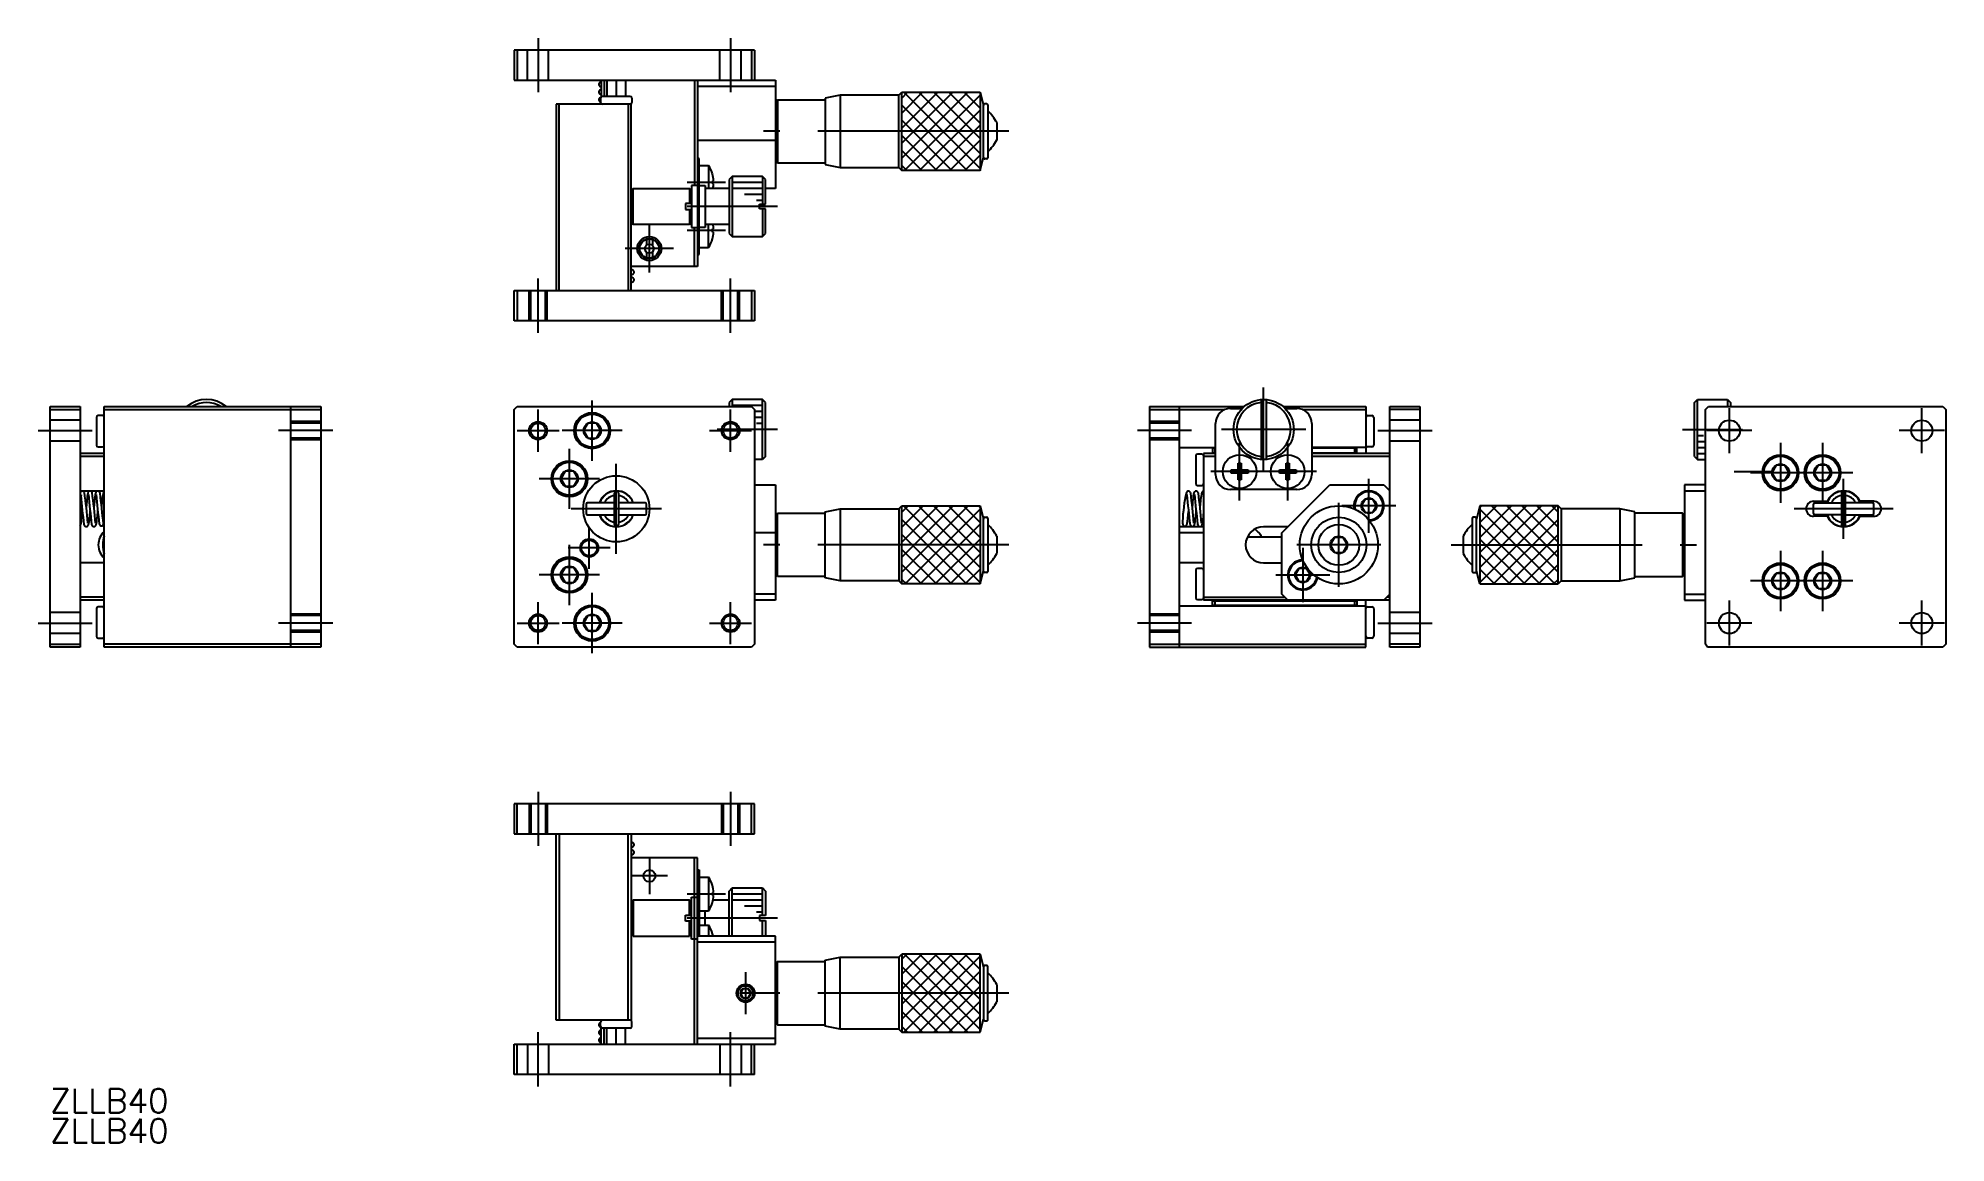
# Model space of a CAD drawing. Extents: x -2 to 315, y 0 to 184.
import ezdxf

# ---------------------------------------------------------------- set-up
doc = ezdxf.new("R2010")
doc.units = 0
doc.linetypes.add('CENTER', pattern=[50.8, 31.75, -6.35, 6.35, -6.35])
doc.linetypes.add('DASHED', pattern=[19.05, 12.7, -6.35])
doc.layers.get('0').update_dxf_attribs({"linetype": 'CONTINUOUS'})
doc.layers.add('CENTER', color=1, linetype='CENTER')
doc.styles.get("Standard").update_dxf_attribs({"font": 'txt.shx', "height": 3, "bigfont": 'bigfont.shx'})

# ---------------------------------------------------------------- blocks, each defined once
blk = doc.blocks.new('*U37')
at = {"color": 7, "linetype": 'CONTINUOUS'}
blk.add_text('ZLLB40', height=4, dxfattribs=at).set_placement((0, 5))
blk = doc.blocks.new('*U38')
at = {"color": 7, "linetype": 'CONTINUOUS'}
blk.add_text('ZLLB40', height=4, dxfattribs=at).set_placement((0, 0))

msp = doc.modelspace()

# ---------------------------------------------------------------- linework, layer by layer
at = {"color": 7, "linetype": 'CONTINUOUS'}
for p, q in [((117.16, 181.75), (77.16, 181.75)), ((77.16, 181.75), (77.16, 176.75)), ((77.66, 181.75), (77.66, 176.75)), ((116.66, 181.75), (116.66, 176.75)), ((117.16, 181.75), (117.16, 176.75)), ((77.16, 176.75), (120.66, 176.75)), ((91.25, 176.12), (91.24, 176.11)), ((91.24, 176.11), (91.24, 176.09)), ((91.24, 176.09), (91.24, 176.07)), ((91.24, 176.07), (91.24, 176.06)), ((91.24, 176.06), (91.24, 176.04)), ((91.24, 176.04), (91.24, 176.02)), ((91.24, 176.02), (91.24, 176.01)), ((91.24, 176.01), (91.24, 175.99)), ((91.24, 175.99), (91.25, 175.97)), ((91.25, 174.86), (91.24, 174.84)), ((91.24, 174.84), (91.24, 174.82)), ((91.24, 174.82), (91.24, 174.81)), ((91.24, 174.81), (91.24, 174.79)), ((91.24, 174.79), (91.24, 174.77)), ((91.24, 174.77), (91.24, 174.76)), ((91.24, 174.76), (91.24, 174.74)), ((91.24, 174.74), (91.24, 174.72)), ((91.24, 174.72), (91.25, 174.71)), ((91.26, 176.18), (91.25, 176.16)), ((91.25, 176.16), (91.25, 176.14)), ((91.25, 176.14), (91.25, 176.12)), ((91.25, 175.97), (91.25, 175.96)), ((91.25, 175.96), (91.26, 175.94)), ((91.26, 174.89), (91.25, 174.88)), ((91.25, 174.88), (91.25, 174.86)), ((91.25, 174.71), (91.25, 174.69)), ((91.25, 174.69), (91.26, 174.67)), ((91.27, 176.2), (91.26, 176.18)), ((91.26, 175.94), (91.27, 175.92)), ((91.27, 174.92), (91.26, 174.91)), ((91.26, 174.91), (91.26, 174.89)), ((91.26, 174.67), (91.26, 174.65)), ((91.26, 174.65), (91.27, 174.64)), ((91.28, 176.21), (91.27, 176.2)), ((91.27, 175.92), (91.28, 175.91)), ((91.28, 174.94), (91.27, 174.92)), ((91.27, 174.64), (91.28, 174.62)), ((91.29, 176.23), (91.28, 176.21)), ((91.28, 175.91), (91.29, 175.89)), ((91.29, 174.96), (91.28, 174.94)), ((91.28, 174.62), (91.29, 174.6)), ((91.3, 176.24), (91.29, 176.23)), ((91.29, 175.89), (91.3, 175.87)), ((91.3, 174.97), (91.29, 174.96)), ((91.29, 174.6), (91.3, 174.59)), ((91.32, 176.27), (91.3, 176.26)), ((91.3, 176.26), (91.3, 176.24)), ((91.3, 175.87), (91.31, 175.86)), ((91.31, 174.99), (91.3, 174.97)), ((91.3, 174.59), (91.31, 174.58)), ((91.31, 175.86), (91.32, 175.85)), ((91.32, 175.01), (91.31, 174.99)), ((91.31, 174.58), (91.32, 174.56)), ((91.33, 176.29), (91.32, 176.27)), ((91.32, 175.85), (91.32, 175.84)), ((91.32, 175.84), (91.33, 175.83)), ((91.33, 175.02), (91.32, 175.01)), ((91.32, 174.56), (91.33, 174.55)), ((91.34, 176.3), (91.33, 176.29)), ((91.33, 175.83), (91.34, 175.82)), ((91.35, 175.03), (91.33, 175.02)), ((91.33, 174.55), (91.34, 174.54)), ((91.35, 176.32), (91.34, 176.3)), ((91.34, 175.82), (91.35, 175.81)), ((91.34, 174.54), (91.35, 174.53)), ((91.36, 176.33), (91.35, 176.32)), ((91.35, 175.81), (91.36, 175.8)), ((91.36, 175.05), (91.35, 175.03)), ((91.35, 174.53), (91.36, 174.52)), ((91.38, 176.34), (91.36, 176.33)), ((91.36, 175.8), (91.37, 175.79)), ((91.37, 175.06), (91.36, 175.05)), ((91.36, 174.52), (91.37, 174.51)), ((91.37, 175.79), (91.38, 175.79)), ((91.38, 175.07), (91.37, 175.06)), ((91.4, 176.36), (91.38, 176.34)), ((91.38, 175.79), (91.38, 175.78)), ((91.38, 175.78), (91.4, 175.77)), ((91.39, 175.08), (91.38, 175.07)), ((91.4, 175.08), (91.39, 175.08)), ((91.42, 176.37), (91.4, 176.36)), ((91.4, 175.77), (91.41, 175.76)), ((91.41, 175.09), (91.4, 175.08)), ((91.41, 175.76), (91.43, 175.75)), ((91.42, 175.1), (91.41, 175.1)), ((91.41, 175.1), (91.41, 175.09)), ((91.43, 176.38), (91.42, 176.37)), ((91.43, 175.1), (91.42, 175.1)), ((91.45, 176.39), (91.43, 176.38)), ((91.43, 175.75), (91.44, 175.74)), ((91.44, 175.11), (91.43, 175.1)), ((91.44, 175.74), (91.45, 175.73)), ((91.45, 175.12), (91.44, 175.11)), ((91.46, 176.4), (91.45, 176.39)), ((91.45, 175.73), (91.47, 175.72)), ((91.46, 175.13), (91.45, 175.12)), ((91.49, 176.41), (91.46, 176.4)), ((91.47, 175.13), (91.46, 175.13)), ((91.47, 175.72), (91.51, 175.7)), ((91.49, 175.14), (91.47, 175.13)), ((91.53, 176.43), (91.49, 176.41)), ((91.54, 175.16), (91.49, 175.14)), ((91.51, 175.7), (91.55, 175.69)), ((91.56, 176.44), (91.53, 176.43)), ((91.6, 175.18), (91.54, 175.16)), ((91.55, 175.69), (91.59, 175.68)), ((91.61, 176.45), (91.56, 176.44)), ((91.59, 175.68), (91.64, 175.66)), ((91.64, 175.19), (91.6, 175.18)), ((91.65, 176.46), (91.61, 176.45)), ((91.64, 175.66), (91.66, 175.66)), ((91.66, 175.2), (91.64, 175.19)), ((91.66, 176.47), (91.65, 176.46)), ((91.66, 176.75), (91.66, 173.97)), ((92.16, 176.75), (92.16, 174.05)), ((92.61, 176.75), (92.61, 174.05)), ((94.16, 176.75), (94.16, 174.05)), ((95.71, 176.75), (95.71, 174.05)), ((107.16, 176.75), (107.16, 159.25)), ((107.66, 176.75), (107.66, 145.75)), ((107.66, 175.75), (120.66, 175.75)), ((120.66, 176.75), (120.66, 158.75)), ((141.16, 174.25), (141.66, 174.75)), ((141.66, 161.75), (141.66, 174.75)), ((141.66, 174.75), (154.66, 174.75)), ((154.66, 174.75), (154.66, 161.75)), ((154.66, 174.75), (155.25, 172.54)), ((96.66, 172.75), (84.16, 172.75)), ((84.16, 172.75), (84.16, 141.75)), ((84.66, 141.75), (84.66, 172.75)), ((91.25, 173.58), (91.24, 173.57)), ((91.24, 173.57), (91.24, 173.57)), ((91.24, 173.57), (91.24, 173.56)), ((91.24, 173.56), (91.24, 173.55)), ((91.24, 173.55), (91.24, 173.54)), ((91.24, 173.54), (91.24, 173.53)), ((91.24, 173.53), (91.24, 173.52)), ((91.24, 173.52), (91.24, 173.51)), ((91.24, 173.51), (91.24, 173.5)), ((91.24, 173.5), (91.24, 173.49)), ((91.24, 173.49), (91.24, 173.48)), ((91.24, 173.48), (91.24, 173.47)), ((91.24, 173.47), (91.24, 173.46)), ((91.24, 173.46), (91.24, 173.45)), ((91.24, 173.45), (91.25, 173.43)), ((91.26, 173.61), (91.25, 173.61)), ((91.25, 173.61), (91.25, 173.6)), ((91.25, 173.6), (91.25, 173.6)), ((91.25, 173.6), (91.25, 173.59)), ((91.25, 173.59), (91.25, 173.59)), ((91.25, 173.59), (91.25, 173.58)), ((91.25, 173.58), (91.25, 173.58)), ((91.25, 173.58), (91.25, 173.58)), ((91.25, 173.43), (91.25, 173.42)), ((91.25, 173.42), (91.25, 173.41)), ((91.25, 173.41), (91.26, 173.4)), ((91.27, 173.64), (91.26, 173.63)), ((91.26, 173.63), (91.26, 173.63)), ((91.26, 173.63), (91.26, 173.62)), ((91.26, 173.62), (91.26, 173.62)), ((91.26, 173.62), (91.26, 173.61)), ((91.26, 173.4), (91.26, 173.38)), ((91.26, 173.38), (91.27, 173.37)), ((91.28, 173.66), (91.27, 173.65)), ((91.27, 173.65), (91.27, 173.65)), ((91.27, 173.65), (91.27, 173.64)), ((91.27, 173.37), (91.28, 173.36)), ((91.29, 173.68), (91.28, 173.67)), ((91.28, 173.67), (91.28, 173.66)), ((91.28, 173.36), (91.29, 173.34)), ((91.3, 173.69), (91.29, 173.68)), ((91.29, 173.68), (91.29, 173.68)), ((91.29, 173.34), (91.29, 173.33)), ((91.29, 173.33), (91.3, 173.31)), ((91.31, 173.71), (91.3, 173.7)), ((91.3, 173.7), (91.3, 173.69)), ((91.3, 173.31), (91.31, 173.3)), ((91.32, 173.72), (91.31, 173.71)), ((91.31, 173.3), (91.32, 173.29)), ((91.33, 173.73), (91.32, 173.72)), ((91.32, 173.29), (91.33, 173.28)), ((91.34, 173.74), (91.33, 173.73)), ((91.33, 173.28), (91.35, 173.27)), ((91.35, 173.76), (91.34, 173.74)), ((91.36, 173.77), (91.35, 173.76)), ((91.35, 173.27), (91.36, 173.25)), ((91.37, 173.78), (91.36, 173.77)), ((91.36, 173.25), (91.37, 173.24)), ((91.37, 174.51), (91.38, 174.51)), ((91.38, 173.79), (91.37, 173.78)), ((91.37, 173.24), (91.39, 173.23)), ((91.38, 174.51), (91.39, 174.5)), ((91.4, 173.8), (91.38, 173.79)), ((91.39, 174.5), (91.41, 174.48)), ((91.39, 173.23), (91.4, 173.22)), ((91.41, 173.8), (91.4, 173.8)), ((91.4, 173.22), (91.41, 173.21)), ((91.41, 174.48), (91.43, 174.47)), ((91.43, 173.81), (91.41, 173.8)), ((91.41, 173.21), (91.43, 173.2)), ((91.43, 174.47), (91.48, 174.44)), ((91.44, 173.82), (91.43, 173.81)), ((91.43, 173.2), (91.44, 173.19)), ((91.45, 173.83), (91.44, 173.82)), ((91.44, 173.19), (91.46, 173.19)), ((91.47, 173.83), (91.45, 173.83)), ((91.46, 173.19), (91.47, 173.18)), ((91.48, 173.84), (91.47, 173.83)), ((91.47, 173.18), (91.49, 173.17)), ((91.48, 174.44), (91.52, 174.42)), ((91.5, 173.84), (91.48, 173.84)), ((91.49, 173.17), (91.5, 173.17)), ((91.51, 173.84), (91.5, 173.84)), ((91.5, 173.17), (91.52, 173.16)), ((91.53, 173.85), (91.51, 173.84)), ((91.52, 174.42), (91.57, 174.41)), ((91.52, 173.16), (91.53, 173.16)), ((91.54, 173.85), (91.53, 173.85)), ((91.53, 173.16), (91.55, 173.16)), ((91.56, 173.85), (91.54, 173.85)), ((91.55, 173.16), (91.56, 173.16)), ((91.56, 173.75), (91.56, 173.05)), ((91.56, 173.16), (91.56, 173.16)), ((91.57, 174.41), (91.63, 174.39)), ((91.63, 174.39), (91.66, 174.38)), ((91.66, 172.82), (91.66, 172.75)), ((96.46, 174.05), (91.86, 174.05)), ((96.16, 172.75), (96.16, 141.75)), ((96.66, 141.75), (96.66, 172.75)), ((96.76, 173.75), (96.76, 173.05)), ((120.66, 173.2), (120.96, 173.5)), ((120.96, 173.5), (120.96, 163)), ((120.96, 173.5), (128.91, 173.5)), ((131.41, 174.25), (128.91, 173.75)), ((128.91, 173.75), (128.91, 162.75)), ((141.16, 174.25), (131.41, 174.25)), ((131.41, 174.25), (131.41, 162.25)), ((141.16, 162.25), (141.16, 174.25)), ((155.25, 163.95), (155.25, 172.65)), ((155.45, 172.85), (155.75, 172.85)), ((155.95, 172.65), (155.95, 163.85)), ((157.46, 169.69), (157.46, 166.8)), ((120.66, 166.75), (107.66, 166.75)), ((107.96, 163.75), (107.66, 163.75)), ((107.96, 147.75), (107.96, 163.75)), ((107.96, 162.55), (109.51, 162.55)), ((109.51, 162.55), (109.51, 158.75)), ((120.96, 163), (120.66, 163.3)), ((120.96, 163), (128.91, 163)), ((128.91, 162.75), (131.41, 162.25)), ((131.41, 162.25), (141.16, 162.25)), ((141.16, 162.25), (141.66, 161.75)), ((154.66, 161.75), (155.25, 163.95)), ((155.75, 163.65), (155.45, 163.65)), ((96.96, 158.75), (96.66, 158.45)), ((96.96, 152.75), (96.96, 158.75)), ((96.96, 158.75), (106.36, 158.75)), ((106.66, 158.45), (106.36, 158.75)), ((106.36, 158.75), (106.36, 156.25)), ((107.66, 159.25), (106.66, 159.25)), ((106.66, 159.25), (106.66, 152.25)), ((107.96, 159.25), (108.96, 159.25)), ((108.96, 159.25), (108.96, 152.25)), ((112.96, 158.75), (108.96, 158.75)), ((110.16, 161.15), (110.16, 161.15)), ((110.35, 160.01), (110.16, 160.01)), ((110.16, 160.01), (110.16, 159.49)), ((110.16, 159.49), (110.35, 159.49)), ((113.46, 160.75), (112.96, 160.25)), ((112.96, 160.25), (112.96, 151.25)), ((118.46, 160.75), (113.46, 160.75)), ((113.46, 160.75), (113.46, 150.75)), ((118.96, 160.25), (118.46, 160.75)), ((118.46, 160.75), (118.46, 156.15)), ((118.96, 156.15), (118.96, 160.25)), ((120.66, 158.75), (118.96, 158.75)), ((154.66, 161.75), (141.66, 161.75)), ((106.66, 156.24), (105.66, 156.24)), ((105.66, 156.24), (105.66, 155.25)), ((117.96, 155.35), (117.96, 156.15)), ((117.96, 156.15), (118.96, 156.15)), ((96.96, 152.75), (96.66, 153.05)), ((106.36, 152.75), (96.96, 152.75)), ((105.66, 155.25), (106.66, 155.25)), ((106.36, 155.25), (106.36, 152.75)), ((106.66, 153.05), (106.36, 152.75)), ((112.96, 152.75), (108.96, 152.75)), ((109.51, 148.95), (109.51, 152.75)), ((118.96, 155.35), (117.96, 155.35)), ((118.46, 155.35), (118.46, 150.75)), ((118.96, 151.25), (118.96, 155.35)), ((99.16, 150.68), (99.16, 149.31)), ((100.16, 150.68), (100.16, 149.31)), ((106.66, 152.25), (107.66, 152.25)), ((107.16, 145.75), (107.16, 152.25)), ((108.96, 152.25), (107.96, 152.25)), ((110.16, 151.49), (110.16, 152.01)), ((110.16, 152.01), (110.35, 152.01)), ((110.35, 151.49), (110.16, 151.49)), ((110.16, 150.34), (110.16, 150.35)), ((112.96, 151.25), (113.46, 150.75)), ((113.46, 150.75), (118.46, 150.75)), ((118.46, 150.75), (118.96, 151.25)), ((99.16, 148.19), (99.16, 146.81)), ((100.16, 148.19), (100.16, 146.81)), ((107.66, 147.75), (107.96, 147.75)), ((107.96, 148.95), (109.51, 148.95)), ((107.66, 145.75), (96.66, 145.75)), ((96.81, 145.2), (96.66, 145.25)), ((96.66, 144.41), (96.68, 144.41)), ((96.69, 143.96), (96.66, 143.97)), ((96.66, 143.13), (96.67, 143.13)), ((96.67, 143.13), (96.71, 143.15)), ((96.68, 144.41), (96.75, 144.43)), ((96.74, 143.94), (96.69, 143.96)), ((96.71, 143.15), (96.76, 143.16)), ((96.79, 143.93), (96.74, 143.94)), ((96.75, 144.43), (96.81, 144.45)), ((96.76, 143.16), (96.81, 143.18)), ((96.84, 143.91), (96.79, 143.93)), ((96.86, 145.18), (96.81, 145.2)), ((96.81, 144.45), (96.87, 144.47)), ((96.81, 143.18), (96.86, 143.2)), ((96.89, 143.88), (96.84, 143.91)), ((96.91, 145.16), (96.86, 145.18)), ((96.86, 143.2), (96.91, 143.22)), ((96.87, 144.47), (96.89, 144.48)), ((96.89, 144.48), (96.91, 144.49)), ((96.94, 143.86), (96.89, 143.88)), ((96.95, 145.14), (96.91, 145.16)), ((96.91, 144.49), (96.93, 144.5)), ((96.91, 143.22), (96.95, 143.24)), ((96.93, 144.5), (96.95, 144.51)), ((96.97, 143.84), (96.94, 143.86)), ((96.96, 145.13), (96.95, 145.14)), ((96.95, 144.51), (96.97, 144.52)), ((96.95, 143.24), (96.98, 143.27)), ((96.97, 145.12), (96.96, 145.13)), ((96.99, 145.11), (96.97, 145.12)), ((96.97, 144.52), (96.98, 144.54)), ((97, 143.82), (96.97, 143.84)), ((96.98, 144.54), (97, 144.55)), ((96.98, 143.27), (97.01, 143.29)), ((97, 145.1), (96.99, 145.11)), ((97.01, 145.09), (97, 145.1)), ((97, 144.55), (97.01, 144.56)), ((97.02, 143.8), (97, 143.82)), ((97.02, 145.08), (97.01, 145.09)), ((97.01, 144.56), (97.03, 144.58)), ((97.01, 143.29), (97.03, 143.3)), ((97.03, 145.07), (97.02, 145.08)), ((97.04, 143.77), (97.02, 143.8)), ((97.04, 145.06), (97.03, 145.07)), ((97.03, 144.58), (97.04, 144.59)), ((97.03, 143.3), (97.04, 143.31)), ((97.04, 145.05), (97.04, 145.06)), ((97.05, 145.04), (97.04, 145.05)), ((97.04, 144.59), (97.06, 144.61)), ((97.06, 143.75), (97.04, 143.77)), ((97.04, 143.31), (97.05, 143.33)), ((97.06, 145.04), (97.05, 145.04)), ((97.05, 143.33), (97.06, 143.34)), ((97.06, 145.03), (97.06, 145.04)), ((97.07, 145.02), (97.06, 145.03)), ((97.06, 144.61), (97.07, 144.63)), ((97.08, 143.73), (97.06, 143.75)), ((97.06, 143.34), (97.07, 143.35)), ((97.08, 145), (97.07, 145.02)), ((97.07, 144.63), (97.08, 144.65)), ((97.07, 143.35), (97.07, 143.36)), ((97.07, 143.36), (97.08, 143.36)), ((97.07, 143.35), (97.07, 143.35)), ((97.09, 144.99), (97.08, 145)), ((97.08, 144.65), (97.09, 144.66)), ((97.08, 143.72), (97.08, 143.73)), ((97.09, 143.71), (97.08, 143.72)), ((97.08, 143.37), (97.09, 143.38)), ((97.08, 143.36), (97.08, 143.37)), ((97.08, 143.37), (97.08, 143.37)), ((97.08, 143.37), (97.08, 143.37)), ((97.1, 144.97), (97.09, 144.99)), ((97.09, 144.66), (97.1, 144.68)), ((97.09, 143.7), (97.09, 143.71)), ((97.1, 143.69), (97.09, 143.7)), ((97.09, 143.38), (97.09, 143.39)), ((97.09, 143.39), (97.09, 143.39)), ((97.09, 143.39), (97.1, 143.39)), ((97.09, 143.38), (97.09, 143.38)), ((97.1, 144.95), (97.1, 144.97)), ((97.11, 144.94), (97.1, 144.95)), ((97.1, 144.68), (97.11, 144.7)), ((97.1, 143.68), (97.1, 143.69)), ((97.11, 143.67), (97.1, 143.68)), ((97.1, 143.41), (97.11, 143.42)), ((97.1, 143.4), (97.1, 143.41)), ((97.1, 143.39), (97.1, 143.4)), ((97.12, 144.92), (97.11, 144.94)), ((97.11, 144.7), (97.12, 144.71)), ((97.11, 143.66), (97.11, 143.67)), ((97.12, 143.65), (97.11, 143.66)), ((97.11, 143.43), (97.12, 143.44)), ((97.11, 143.42), (97.11, 143.43)), ((97.12, 144.9), (97.12, 144.92)), ((97.13, 144.88), (97.12, 144.9)), ((97.12, 144.74), (97.13, 144.75)), ((97.12, 144.72), (97.12, 144.74)), ((97.12, 144.71), (97.12, 144.72)), ((97.12, 143.64), (97.12, 143.65)), ((97.12, 143.65), (97.12, 143.65)), ((97.12, 143.63), (97.12, 143.64)), ((97.12, 143.64), (97.12, 143.64)), ((97.13, 143.62), (97.12, 143.63)), ((97.12, 143.46), (97.13, 143.47)), ((97.12, 143.45), (97.12, 143.46)), ((97.12, 143.44), (97.12, 143.45)), ((97.13, 144.86), (97.13, 144.88)), ((97.13, 144.85), (97.13, 144.86)), ((97.14, 144.83), (97.13, 144.85)), ((97.13, 144.79), (97.14, 144.8)), ((97.13, 144.78), (97.13, 144.79)), ((97.13, 144.76), (97.13, 144.78)), ((97.13, 144.75), (97.13, 144.76)), ((97.13, 143.61), (97.13, 143.62)), ((97.13, 143.6), (97.13, 143.61)), ((97.13, 143.59), (97.13, 143.6)), ((97.13, 143.57), (97.13, 143.59)), ((97.14, 143.56), (97.13, 143.57)), ((97.13, 143.52), (97.14, 143.53)), ((97.13, 143.51), (97.13, 143.52)), ((97.13, 143.5), (97.13, 143.51)), ((97.13, 143.48), (97.13, 143.5)), ((97.13, 143.47), (97.13, 143.48)), ((97.14, 144.82), (97.14, 144.83)), ((97.14, 144.8), (97.14, 144.82)), ((97.14, 143.55), (97.14, 143.56)), ((97.14, 143.53), (97.14, 143.55)), ((77.16, 141.75), (117.16, 141.75)), ((77.16, 136.75), (77.16, 141.75)), ((77.66, 141.75), (77.66, 136.75)), ((116.66, 141.75), (116.66, 136.75)), ((117.16, 141.75), (117.16, 136.75)), ((117.16, 136.75), (77.16, 136.75)), ((0, 122.46), (5, 122.46)), ((0, 82.46), (0, 122.46)), ((0, 121.96), (5, 121.96)), ((5, 122.46), (5, 82.46)), ((7.7, 120.66), (7.7, 116.06)), ((8.7, 120.96), (8, 120.96)), ((9, 122.46), (45, 122.46)), ((9, 82.46), (9, 122.46)), ((9, 121.96), (45, 121.96)), ((40, 122.46), (40, 82.46)), ((45, 122.46), (45, 82.46)), ((77.16, 121.96), (77.66, 122.46)), ((77.16, 82.96), (77.16, 121.96)), ((77.66, 122.46), (116.66, 122.46)), ((113.46, 123.66), (112.96, 123.16)), ((112.96, 123.16), (112.96, 122.46)), ((117.96, 123.66), (113.46, 123.66)), ((113.46, 123.66), (113.46, 122.46)), ((116.66, 122.46), (117.16, 121.96)), ((117.16, 121.96), (117.16, 82.96)), ((117.96, 123.64), (117.96, 123.66)), ((118.46, 123.64), (117.96, 123.64)), ((118.96, 123.14), (118.46, 123.64)), ((118.46, 118.66), (118.46, 123.64)), ((118.96, 114.18), (118.96, 123.14)), ((182.84, 122.46), (182.84, 82.46)), ((182.84, 122.46), (198.59, 122.46)), ((182.84, 121.96), (195.36, 121.96)), ((187.84, 82.46), (187.84, 122.46)), ((196.34, 122.16), (198.27, 122.16)), ((201.44, 123.64), (201.44, 113.67)), ((202.24, 123.64), (202.24, 113.67)), ((205.09, 122.46), (218.84, 122.46)), ((205.41, 122.16), (207.34, 122.16)), ((208.32, 121.96), (218.84, 121.96)), ((218.84, 122.46), (218.84, 114.66)), ((219.14, 120.96), (219.84, 120.96)), ((220.14, 120.66), (220.14, 116.06)), ((222.84, 82.46), (222.84, 122.46)), ((222.84, 122.46), (227.84, 122.46)), ((227.84, 121.96), (222.84, 121.96)), ((227.84, 122.46), (227.84, 82.46)), ((273.51, 123.14), (274.01, 123.64)), ((273.51, 114.18), (273.51, 123.14)), ((274.01, 123.64), (274.51, 123.64)), ((274.01, 118.66), (274.01, 123.64)), ((274.51, 123.64), (274.51, 123.66)), ((274.51, 123.66), (279.01, 123.66)), ((275.31, 121.96), (275.81, 122.46)), ((275.31, 82.96), (275.31, 121.96)), ((275.81, 122.46), (314.81, 122.46)), ((279.01, 123.66), (279.51, 123.16)), ((279.01, 123.66), (279.01, 122.46)), ((279.51, 123.16), (279.51, 122.46)), ((314.81, 122.46), (315.31, 121.96)), ((315.31, 121.96), (315.31, 82.96)), ((89.44, 119.71), (88.72, 118.46)), ((88.72, 118.46), (89.44, 117.21)), ((90.89, 119.71), (89.44, 119.71)), ((91.61, 118.46), (90.89, 119.71)), ((90.89, 117.21), (91.61, 118.46)), ((118.46, 113.67), (118.46, 118.66)), ((193.84, 111.16), (193.84, 119.66)), ((209.84, 119.66), (209.84, 111.16)), ((274.01, 113.67), (274.01, 118.66)), ((9, 114.66), (5, 114.66)), ((8, 115.76), (8.7, 115.76)), ((89.44, 117.21), (90.89, 117.21)), ((187.84, 115.66), (193.84, 115.66)), ((190.54, 114.26), (190.54, 109.66)), ((191.54, 114.56), (190.84, 114.56)), ((193.84, 114.66), (191.84, 114.66)), ((191.84, 114.66), (191.84, 90.26)), ((193.84, 115.56), (193.34, 115.56)), ((193.34, 115.56), (193.34, 114.76)), ((193.34, 114.76), (193.84, 114.76)), ((193.74, 115.56), (193.74, 114.76)), ((218.84, 115.66), (209.84, 115.66)), ((217.34, 115.56), (209.84, 115.56)), ((209.84, 114.76), (217.34, 114.76)), ((222.84, 114.66), (209.84, 114.66)), ((216.94, 115.56), (216.94, 114.76)), ((217.34, 114.76), (217.34, 115.56)), ((219.84, 115.76), (219.14, 115.76)), ((9, 114.16), (5, 114.16)), ((85.64, 111.71), (84.92, 110.46)), ((87.09, 111.71), (85.64, 111.71)), ((87.81, 110.46), (87.09, 111.71)), ((117.96, 113.66), (117.16, 113.66)), ((118.46, 113.67), (117.96, 113.67)), ((117.96, 113.67), (117.96, 113.66)), ((118.96, 114.18), (118.46, 113.67)), ((193.84, 114.16), (191.84, 114.16)), ((196.45, 111.4), (196.45, 111.92)), ((196.45, 111.92), (197.58, 111.92)), ((197.58, 111.4), (196.45, 111.4)), ((197.51, 111.92), (197.51, 111.4)), ((197.58, 113.06), (198.1, 113.06)), ((197.58, 111.92), (197.58, 113.06)), ((197.58, 111.99), (198.1, 111.99)), ((197.58, 110.26), (197.58, 111.4)), ((198.1, 111.33), (197.58, 111.33)), ((198.1, 113.06), (198.1, 111.92)), ((198.1, 111.92), (199.24, 111.92)), ((199.24, 111.4), (198.1, 111.4)), ((198.1, 111.4), (198.1, 110.26)), ((198.17, 111.92), (198.17, 111.4)), ((199.24, 111.92), (199.24, 111.4)), ((204.45, 111.4), (204.45, 111.92)), ((204.45, 111.92), (205.58, 111.92)), ((205.58, 111.4), (204.45, 111.4)), ((205.51, 111.92), (205.51, 111.4)), ((205.58, 113.06), (206.1, 113.06)), ((205.58, 111.92), (205.58, 113.06)), ((205.58, 111.99), (206.1, 111.99)), ((205.58, 110.26), (205.58, 111.4)), ((206.1, 111.33), (205.58, 111.33)), ((206.1, 113.06), (206.1, 111.92)), ((206.1, 111.92), (207.24, 111.92)), ((207.24, 111.4), (206.1, 111.4)), ((206.1, 111.4), (206.1, 110.26)), ((206.17, 111.92), (206.17, 111.4)), ((207.24, 111.92), (207.24, 111.4)), ((222.84, 114.16), (209.84, 114.16)), ((273.51, 114.18), (274.01, 113.67)), ((274.01, 113.67), (274.51, 113.67)), ((274.51, 113.67), (274.51, 113.66)), ((274.51, 113.66), (275.31, 113.66)), ((287.09, 112.7), (286.37, 111.46)), ((286.37, 111.46), (287.09, 110.21)), ((288.53, 112.7), (287.09, 112.7)), ((289.24, 111.46), (288.53, 112.7)), ((288.53, 110.21), (289.24, 111.46)), ((294.09, 112.7), (293.37, 111.46)), ((293.37, 111.46), (294.09, 110.21)), ((295.53, 112.7), (294.09, 112.7)), ((296.24, 111.46), (295.53, 112.7)), ((295.53, 110.21), (296.24, 111.46)), ((5, 108.46), (9, 108.46)), ((5.05, 108.21), (5, 108.12)), ((5.13, 108.31), (5.05, 108.21)), ((5.23, 108.37), (5.13, 108.31)), ((5.33, 108.4), (5.23, 108.37)), ((5.44, 108.4), (5.33, 108.4)), ((5.55, 108.35), (5.44, 108.4)), ((5.62, 108.29), (5.55, 108.35)), ((5.69, 108.19), (5.62, 108.29)), ((6.29, 108.16), (6.25, 108.06)), ((6.35, 108.26), (6.29, 108.16)), ((6.44, 108.33), (6.35, 108.26)), ((6.53, 108.39), (6.44, 108.33)), ((6.65, 108.41), (6.53, 108.39)), ((6.75, 108.39), (6.65, 108.41)), ((6.85, 108.34), (6.75, 108.39)), ((6.92, 108.27), (6.85, 108.34)), ((6.98, 108.18), (6.92, 108.27)), ((7.57, 108.15), (7.53, 108.04)), ((7.62, 108.25), (7.57, 108.15)), ((7.72, 108.34), (7.62, 108.25)), ((7.81, 108.39), (7.72, 108.34)), ((7.92, 108.41), (7.81, 108.39)), ((8.02, 108.39), (7.92, 108.41)), ((8.12, 108.34), (8.02, 108.39)), ((8.19, 108.27), (8.12, 108.34)), ((8.26, 108.16), (8.19, 108.27)), ((8.31, 108.04), (8.26, 108.16)), ((8.85, 108.18), (8.8, 108.04)), ((8.92, 108.27), (8.85, 108.18)), ((9, 108.34), (8.92, 108.27)), ((84.92, 110.46), (85.64, 109.21)), ((85.64, 109.21), (87.09, 109.21)), ((87.09, 109.21), (87.81, 110.46)), ((93.84, 102.86), (93.84, 108.06)), ((94.54, 108.06), (94.54, 102.86)), ((117.16, 109.46), (120.66, 109.46)), ((120.66, 109.46), (120.66, 90.26)), ((189.04, 108.26), (188.99, 108.17)), ((189.12, 108.34), (189.04, 108.26)), ((189.22, 108.39), (189.12, 108.34)), ((189.32, 108.41), (189.22, 108.39)), ((189.43, 108.39), (189.32, 108.41)), ((189.53, 108.33), (189.43, 108.39)), ((189.62, 108.25), (189.53, 108.33)), ((189.67, 108.16), (189.62, 108.25)), ((189.71, 108.06), (189.67, 108.16)), ((190.3, 108.23), (190.24, 108.12)), ((190.37, 108.31), (190.3, 108.23)), ((190.45, 108.37), (190.37, 108.31)), ((190.56, 108.41), (190.45, 108.37)), ((190.67, 108.4), (190.56, 108.41)), ((190.77, 108.36), (190.67, 108.4)), ((190.86, 108.29), (190.77, 108.36)), ((190.84, 109.36), (191.54, 109.36)), ((190.93, 108.2), (190.86, 108.29)), ((190.98, 108.08), (190.93, 108.2)), ((191.58, 108.25), (191.53, 108.16)), ((191.65, 108.32), (191.58, 108.25)), ((191.74, 108.38), (191.65, 108.32)), ((191.84, 108.41), (191.74, 108.38)), ((207.34, 108.66), (196.34, 108.66)), ((198.1, 110.26), (197.58, 110.26)), ((204.84, 101.46), (212.84, 109.46)), ((206.1, 110.26), (205.58, 110.26)), ((212.84, 109.46), (221.84, 109.46)), ((221.84, 109.46), (222.84, 108.46)), ((275.31, 109.46), (271.81, 109.46)), ((271.81, 109.46), (271.81, 90.26)), ((271.81, 108.46), (275.31, 108.46)), ((287.09, 110.21), (288.53, 110.21)), ((294.09, 110.21), (295.53, 110.21)), ((297.93, 108.06), (297.93, 102.86)), ((298.63, 102.86), (298.63, 108.06)), ((5.13, 107.8), (5.13, 107.7)), ((89.16, 106.26), (89.16, 104.66)), ((93.84, 106.46), (89.36, 106.46)), ((98.96, 106.46), (94.54, 106.46)), ((99.16, 104.66), (99.16, 106.26)), ((128.91, 104.96), (131.41, 105.46)), ((128.91, 93.96), (128.91, 104.96)), ((131.41, 105.46), (141.16, 105.46)), ((131.41, 105.46), (131.41, 93.46)), ((141.16, 105.46), (141.66, 105.96)), ((141.16, 105.46), (141.16, 93.46)), ((141.66, 92.96), (141.66, 105.96)), ((141.66, 105.96), (154.66, 105.96)), ((154.66, 105.96), (154.66, 92.96)), ((154.66, 105.96), (155.25, 103.75)), ((218.71, 107.06), (218.07, 105.96)), ((218.07, 105.96), (218.71, 104.86)), ((219.98, 107.06), (218.71, 107.06)), ((218.71, 104.86), (219.98, 104.86)), ((220.61, 105.96), (219.98, 107.06)), ((219.98, 104.86), (220.61, 105.96)), ((237.81, 105.96), (237.22, 103.75)), ((250.81, 105.96), (237.81, 105.96)), ((237.81, 105.96), (237.81, 92.96)), ((251.31, 105.46), (250.81, 105.96)), ((250.81, 92.96), (250.81, 105.96)), ((261.06, 105.46), (251.31, 105.46)), ((251.31, 105.46), (251.31, 93.46)), ((263.56, 104.96), (261.06, 105.46)), ((261.06, 105.46), (261.06, 93.46)), ((263.56, 93.96), (263.56, 104.96)), ((293.31, 106.71), (295.58, 106.71)), ((293.31, 104.66), (293.31, 106.26)), ((293.51, 106.46), (297.93, 106.46)), ((303.11, 106.46), (298.63, 106.46)), ((303.31, 106.71), (301.03, 106.71)), ((303.31, 104.66), (303.31, 106.26)), ((5, 102.64), (5.06, 102.72)), ((5.06, 102.72), (5.1, 102.83)), ((5.62, 102.84), (5.66, 102.74)), ((5.66, 102.74), (5.72, 102.65)), ((5.72, 102.65), (5.81, 102.58)), ((5.81, 102.58), (5.9, 102.53)), ((5.9, 102.53), (6, 102.51)), ((6, 102.51), (6.11, 102.52)), ((6.11, 102.52), (6.2, 102.58)), ((6.2, 102.58), (6.31, 102.68)), ((6.31, 102.68), (6.37, 102.81)), ((6.9, 102.84), (6.95, 102.72)), ((6.95, 102.72), (7.01, 102.64)), ((7.01, 102.64), (7.09, 102.57)), ((7.09, 102.57), (7.19, 102.52)), ((7.19, 102.52), (7.3, 102.51)), ((7.3, 102.51), (7.4, 102.53)), ((7.4, 102.53), (7.5, 102.59)), ((7.5, 102.59), (7.57, 102.66)), ((7.57, 102.66), (7.63, 102.78)), ((8.14, 102.96), (8.19, 102.84)), ((8.19, 102.84), (8.26, 102.75)), ((8.26, 102.75), (8.33, 102.69)), ((8.33, 102.69), (8.44, 102.64)), ((8.44, 102.64), (8.54, 102.63)), ((8.54, 102.63), (8.64, 102.65)), ((8.64, 102.65), (8.74, 102.71)), ((8.74, 102.71), (8.81, 102.78)), ((8.81, 102.78), (8.88, 102.9)), ((89.36, 104.46), (93.84, 104.46)), ((94.54, 104.46), (98.96, 104.46)), ((120.66, 104.41), (120.96, 104.71)), ((120.96, 104.71), (128.91, 104.71)), ((120.96, 94.21), (120.96, 104.71)), ((155.25, 95.06), (155.25, 103.86)), ((155.45, 104.06), (155.75, 104.06)), ((155.95, 103.86), (155.95, 95.06)), ((191.84, 102.46), (187.84, 102.46)), ((188.38, 102.86), (188.41, 102.76)), ((188.41, 102.76), (188.48, 102.67)), ((188.48, 102.67), (188.58, 102.6)), ((188.58, 102.6), (188.69, 102.57)), ((188.69, 102.57), (188.79, 102.57)), ((188.79, 102.57), (188.89, 102.61)), ((188.89, 102.61), (188.98, 102.67)), ((188.98, 102.67), (189.05, 102.76)), ((189.05, 102.76), (189.07, 102.82)), ((189.61, 102.8), (189.66, 102.69)), ((189.66, 102.69), (189.72, 102.61)), ((189.72, 102.61), (189.81, 102.55)), ((189.81, 102.55), (189.91, 102.51)), ((189.91, 102.51), (190.02, 102.52)), ((190.02, 102.52), (190.12, 102.55)), ((190.12, 102.55), (190.2, 102.61)), ((190.2, 102.61), (190.27, 102.68)), ((190.27, 102.68), (190.33, 102.78)), ((190.85, 102.89), (190.9, 102.76)), ((190.9, 102.76), (190.95, 102.66)), ((190.95, 102.66), (191.03, 102.59)), ((191.03, 102.59), (191.12, 102.53)), ((191.12, 102.53), (191.23, 102.51)), ((191.23, 102.51), (191.35, 102.53)), ((191.35, 102.53), (191.45, 102.59)), ((191.45, 102.59), (191.53, 102.66)), ((191.53, 102.66), (191.59, 102.75)), ((191.59, 102.75), (191.64, 102.88)), ((205.84, 102.46), (201.84, 102.46)), ((236.52, 103.86), (236.52, 95.06)), ((237.02, 104.06), (236.72, 104.06)), ((237.22, 95.06), (237.22, 103.86)), ((271.51, 104.71), (263.56, 104.71)), ((271.81, 104.41), (271.51, 104.71)), ((271.51, 104.71), (271.51, 94.21)), ((295.58, 104.21), (293.31, 104.21)), ((297.93, 104.46), (293.51, 104.46)), ((298.63, 104.46), (303.11, 104.46)), ((301.03, 104.21), (303.31, 104.21)), ((120.66, 101.46), (117.16, 101.46)), ((157.46, 100.9), (157.46, 98.01)), ((191.84, 101.46), (187.84, 101.46)), ((204.84, 100.76), (199.14, 100.76)), ((204.84, 91.26), (204.84, 101.46)), ((213.62, 100.71), (212.9, 99.46)), ((212.9, 99.46), (213.62, 98.21)), ((215.07, 100.71), (213.62, 100.71)), ((215.79, 99.46), (215.07, 100.71)), ((215.07, 98.21), (215.79, 99.46)), ((235.01, 100.9), (235.01, 98.01)), ((9, 96.46), (5, 96.46)), ((85.64, 95.71), (84.92, 94.46)), ((87.09, 95.71), (85.64, 95.71)), ((87.81, 94.46), (87.09, 95.71)), ((191.84, 96.46), (187.84, 96.46)), ((190.54, 95.26), (190.54, 90.66)), ((191.54, 95.56), (190.84, 95.56)), ((201.84, 96.46), (204.84, 96.46)), ((207.71, 95.56), (207.07, 94.46)), ((208.98, 95.56), (207.71, 95.56)), ((209.61, 94.46), (208.98, 95.56)), ((213.62, 98.21), (215.07, 98.21)), ((84.92, 94.46), (85.64, 93.21)), ((85.64, 93.21), (87.09, 93.21)), ((87.09, 93.21), (87.81, 94.46)), ((120.96, 94.21), (120.66, 94.51)), ((128.91, 94.21), (120.96, 94.21)), ((131.41, 93.46), (128.91, 93.96)), ((141.16, 93.46), (131.41, 93.46)), ((141.16, 93.46), (141.66, 92.96)), ((154.66, 92.96), (141.66, 92.96)), ((154.66, 92.96), (155.25, 95.16)), ((155.75, 94.86), (155.45, 94.86)), ((207.07, 94.46), (207.71, 93.36)), ((207.71, 93.36), (208.98, 93.36)), ((208.98, 93.36), (209.61, 94.46)), ((236.72, 94.86), (237.02, 94.86)), ((237.81, 92.96), (237.22, 95.16)), ((237.81, 92.96), (250.81, 92.96)), ((251.31, 93.46), (250.81, 92.96)), ((251.31, 93.46), (261.06, 93.46)), ((261.06, 93.46), (263.56, 93.96)), ((263.56, 94.21), (271.51, 94.21)), ((271.51, 94.21), (271.81, 94.51)), ((287.09, 94.7), (286.37, 93.46)), ((286.37, 93.46), (287.09, 92.21)), ((288.53, 94.7), (287.09, 94.7)), ((287.09, 92.21), (288.53, 92.21)), ((289.24, 93.46), (288.53, 94.7)), ((288.53, 92.21), (289.24, 93.46)), ((294.09, 94.7), (293.37, 93.46)), ((293.37, 93.46), (294.09, 92.21)), ((295.53, 94.7), (294.09, 94.7)), ((294.09, 92.21), (295.53, 92.21)), ((296.24, 93.46), (295.53, 94.7)), ((295.53, 92.21), (296.24, 93.46)), ((9, 90.76), (5, 90.76)), ((9, 90.26), (5, 90.26)), ((7.7, 88.86), (7.7, 84.26)), ((8.7, 89.16), (8, 89.16)), ((120.66, 91.26), (117.16, 91.26)), ((120.66, 90.26), (117.16, 90.26)), ((218.84, 89.26), (187.84, 89.26)), ((190.84, 90.36), (191.54, 90.36)), ((191.84, 90.76), (205.34, 90.76)), ((222.84, 90.26), (191.84, 90.26)), ((193.34, 89.36), (193.34, 90.16)), ((193.34, 90.16), (217.34, 90.16)), ((217.34, 89.36), (193.34, 89.36)), ((193.74, 90.16), (193.74, 89.36)), ((205.84, 90.26), (204.84, 91.26)), ((216.94, 90.16), (216.94, 89.36)), ((217.34, 90.16), (217.34, 89.36)), ((218.84, 82.46), (218.84, 90.26)), ((219.14, 89.16), (219.84, 89.16)), ((220.14, 88.86), (220.14, 84.26)), ((221.84, 90.26), (222.84, 91.26)), ((222.84, 90.76), (222.34, 90.76)), ((271.81, 91.26), (275.31, 91.26)), ((271.81, 90.26), (275.31, 90.26)), ((89.44, 87.71), (88.72, 86.46)), ((88.72, 86.46), (89.44, 85.21)), ((90.89, 87.71), (89.44, 87.71)), ((91.61, 86.46), (90.89, 87.71)), ((90.89, 85.21), (91.61, 86.46)), ((0, 82.96), (5, 82.96)), ((8, 83.96), (8.7, 83.96)), ((45, 82.96), (9, 82.96)), ((77.66, 82.46), (77.16, 82.96)), ((89.44, 85.21), (90.89, 85.21)), ((117.16, 82.96), (116.66, 82.46)), ((182.84, 82.96), (218.84, 82.96)), ((219.84, 83.96), (219.14, 83.96)), ((227.84, 82.96), (222.84, 82.96)), ((275.69, 82.46), (275.31, 82.96)), ((315.31, 82.96), (314.81, 82.46)), ((5, 82.46), (0, 82.46)), ((45, 82.46), (9, 82.46)), ((116.66, 82.46), (77.66, 82.46)), ((182.84, 82.46), (218.84, 82.46)), ((227.84, 82.46), (222.84, 82.46)), ((314.81, 82.46), (275.69, 82.46)), ((117.16, 56.39), (77.16, 56.39)), ((77.16, 56.39), (77.16, 51.39)), ((77.66, 51.39), (77.66, 56.39)), ((116.66, 51.39), (116.66, 56.39)), ((117.16, 51.39), (117.16, 56.39)), ((77.16, 51.39), (117.16, 51.39)), ((84.16, 20.39), (84.16, 51.39)), ((84.66, 51.39), (84.66, 20.39)), ((96.16, 20.39), (96.16, 51.39)), ((96.66, 51.39), (96.66, 20.39)), ((96.7, 49.99), (96.66, 50)), ((96.66, 49.17), (96.69, 49.18)), ((96.7, 48.72), (96.66, 48.73)), ((96.66, 47.89), (96.81, 47.93)), ((96.69, 49.18), (96.74, 49.19)), ((96.76, 49.98), (96.7, 49.99)), ((96.77, 48.7), (96.7, 48.72)), ((96.74, 49.19), (96.79, 49.2)), ((96.81, 49.96), (96.76, 49.98)), ((96.83, 48.68), (96.77, 48.7)), ((96.79, 49.2), (96.83, 49.21)), ((96.84, 49.95), (96.81, 49.96)), ((96.81, 47.93), (96.84, 47.94)), ((96.83, 49.21), (96.86, 49.23)), ((96.88, 48.66), (96.83, 48.68)), ((96.88, 49.94), (96.84, 49.95)), ((96.84, 47.94), (96.87, 47.96)), ((96.86, 49.23), (96.89, 49.24)), ((96.87, 47.96), (96.9, 47.97)), ((96.91, 49.92), (96.88, 49.94)), ((96.91, 48.64), (96.88, 48.66)), ((96.89, 49.24), (96.9, 49.24)), ((96.9, 49.24), (96.91, 49.25)), ((96.9, 47.97), (96.93, 47.99)), ((96.94, 49.91), (96.91, 49.92)), ((96.91, 49.25), (96.92, 49.26)), ((96.91, 49.25), (96.91, 49.25)), ((96.93, 48.63), (96.91, 48.64)), ((96.92, 49.26), (96.93, 49.26)), ((96.93, 49.26), (96.94, 49.27)), ((96.96, 48.62), (96.93, 48.63)), ((96.93, 47.99), (96.96, 48.01)), ((96.96, 49.89), (96.94, 49.91)), ((96.94, 49.27), (96.95, 49.27)), ((96.95, 49.27), (96.95, 49.28)), ((96.95, 49.28), (96.96, 49.28)), ((96.98, 49.88), (96.96, 49.89)), ((96.96, 49.28), (96.97, 49.29)), ((96.98, 48.6), (96.96, 48.62)), ((96.96, 48.01), (96.99, 48.03)), ((96.97, 49.29), (96.98, 49.29)), ((96.99, 49.87), (96.98, 49.88)), ((96.98, 49.29), (96.99, 49.3)), ((97, 48.58), (96.98, 48.6)), ((97, 49.86), (96.99, 49.87)), ((96.99, 49.3), (97, 49.31)), ((96.99, 48.03), (97.01, 48.05)), ((97.01, 49.85), (97, 49.86)), ((97, 49.31), (97.01, 49.32)), ((97.02, 48.57), (97, 48.58)), ((97.02, 49.84), (97.01, 49.85)), ((97.01, 49.32), (97.02, 49.33)), ((97.01, 48.05), (97.03, 48.07)), ((97.03, 49.84), (97.02, 49.84)), ((97.02, 49.33), (97.03, 49.35)), ((97.04, 48.55), (97.02, 48.57)), ((97.03, 49.83), (97.03, 49.84)), ((97.04, 49.83), (97.03, 49.83)), ((97.03, 49.35), (97.05, 49.36)), ((97.03, 48.07), (97.04, 48.09)), ((97.04, 49.82), (97.04, 49.83)), ((97.05, 49.81), (97.04, 49.82)), ((97.06, 48.53), (97.04, 48.55)), ((97.04, 48.09), (97.06, 48.1)), ((97.06, 49.8), (97.05, 49.81)), ((97.05, 49.36), (97.06, 49.38)), ((97.07, 49.78), (97.06, 49.8)), ((97.06, 49.38), (97.07, 49.4)), ((97.06, 48.52), (97.06, 48.53)), ((97.07, 48.51), (97.06, 48.52)), ((97.06, 48.1), (97.07, 48.12)), ((97.08, 49.77), (97.07, 49.78)), ((97.07, 49.4), (97.08, 49.41)), ((97.08, 48.5), (97.07, 48.51)), ((97.07, 48.12), (97.08, 48.13)), ((97.09, 49.75), (97.08, 49.77)), ((97.08, 49.41), (97.09, 49.43)), ((97.08, 48.49), (97.08, 48.5)), ((97.08, 48.5), (97.08, 48.5)), ((97.09, 48.48), (97.08, 48.49)), ((97.08, 48.14), (97.09, 48.16)), ((97.08, 48.13), (97.08, 48.14)), ((97.1, 49.74), (97.09, 49.75)), ((97.09, 49.43), (97.1, 49.45)), ((97.1, 48.47), (97.09, 48.48)), ((97.09, 48.48), (97.09, 48.48)), ((97.09, 48.16), (97.1, 48.17)), ((97.11, 49.72), (97.1, 49.74)), ((97.1, 49.45), (97.11, 49.47)), ((97.1, 48.46), (97.1, 48.47)), ((97.11, 48.45), (97.1, 48.46)), ((97.1, 48.18), (97.11, 48.19)), ((97.1, 48.17), (97.1, 48.18)), ((97.11, 49.71), (97.11, 49.72)), ((97.12, 49.69), (97.11, 49.71)), ((97.11, 49.47), (97.12, 49.49)), ((97.11, 48.43), (97.11, 48.45)), ((97.12, 48.42), (97.11, 48.43)), ((97.11, 48.21), (97.12, 48.22)), ((97.11, 48.2), (97.11, 48.21)), ((97.11, 48.19), (97.11, 48.2)), ((97.12, 49.68), (97.12, 49.69)), ((97.13, 49.66), (97.12, 49.68)), ((97.12, 49.51), (97.13, 49.53)), ((97.12, 49.49), (97.12, 49.51)), ((97.12, 48.41), (97.12, 48.42)), ((97.13, 48.4), (97.12, 48.41)), ((97.12, 48.23), (97.13, 48.25)), ((97.12, 48.22), (97.12, 48.23)), ((97.13, 49.64), (97.13, 49.66)), ((97.13, 49.63), (97.13, 49.64)), ((97.14, 49.61), (97.13, 49.63)), ((97.13, 49.56), (97.14, 49.58)), ((97.13, 49.55), (97.13, 49.56)), ((97.13, 49.53), (97.13, 49.55)), ((97.13, 48.38), (97.13, 48.4)), ((97.13, 48.37), (97.13, 48.38)), ((97.13, 48.36), (97.13, 48.37)), ((97.13, 48.34), (97.13, 48.36)), ((97.14, 48.33), (97.13, 48.34)), ((97.13, 48.29), (97.14, 48.3)), ((97.13, 48.28), (97.13, 48.29)), ((97.13, 48.27), (97.13, 48.28)), ((97.13, 48.26), (97.13, 48.27)), ((97.13, 48.25), (97.13, 48.26)), ((97.14, 49.6), (97.14, 49.61)), ((97.14, 49.58), (97.14, 49.6)), ((97.14, 48.32), (97.14, 48.33)), ((97.14, 48.3), (97.14, 48.32)), ((107.66, 47.39), (96.66, 47.39)), ((107.16, 16.39), (107.16, 47.39)), ((107.66, 16.39), (107.66, 47.39)), ((107.66, 45.39), (107.96, 45.39)), ((107.96, 45.39), (107.96, 34.39)), ((107.96, 44.19), (109.51, 44.19)), ((109.51, 44.19), (109.51, 38.59)), ((110.16, 42.79), (110.16, 42.79)), ((110.35, 41.65), (110.16, 41.65)), ((110.16, 41.65), (110.16, 41.13)), ((112.96, 41.89), (113.46, 42.39)), ((112.96, 34.39), (112.96, 41.89)), ((113.46, 42.39), (118.46, 42.39)), ((113.46, 34.39), (113.46, 42.39)), ((118.46, 42.39), (118.96, 41.89)), ((118.46, 37.79), (118.46, 42.39)), ((118.96, 41.89), (118.96, 37.79)), ((96.96, 40.39), (96.66, 40.09)), ((106.36, 40.39), (96.96, 40.39)), ((96.96, 40.39), (96.96, 34.39)), ((106.36, 37.89), (106.36, 40.39)), ((106.66, 40.09), (106.36, 40.39)), ((106.66, 33.89), (106.66, 40.89)), ((106.66, 40.89), (107.66, 40.89)), ((107.96, 38.59), (109.51, 38.59)), ((108.96, 36.19), (108.96, 38.59)), ((110.35, 41.13), (110.16, 41.13)), ((110.16, 39.99), (110.16, 39.99)), ((112.96, 40.39), (110.26, 40.39)), ((105.66, 36.9), (105.66, 37.89)), ((105.66, 37.89), (106.66, 37.89)), ((106.66, 36.9), (105.66, 36.9)), ((106.36, 34.39), (106.36, 36.89)), ((107.96, 36.19), (109.51, 36.19)), ((109.51, 36.19), (109.51, 34.39)), ((118.96, 37.79), (117.96, 37.79)), ((117.96, 37.79), (117.96, 36.99)), ((117.96, 36.99), (118.96, 36.99)), ((118.46, 34.39), (118.46, 36.99)), ((118.96, 36.99), (118.96, 34.39)), ((96.96, 34.39), (96.66, 34.69)), ((96.96, 34.39), (106.36, 34.39)), ((106.66, 34.69), (106.36, 34.39)), ((107.66, 33.89), (106.66, 33.89)), ((120.66, 34.39), (107.66, 34.39)), ((120.66, 33.39), (107.66, 33.39)), ((110.16, 34.79), (110.16, 34.79)), ((120.66, 16.39), (120.66, 34.39)), ((120.96, 30.14), (120.66, 29.84)), ((120.96, 19.64), (120.96, 30.14)), ((120.96, 30.14), (128.91, 30.14)), ((128.91, 30.39), (131.41, 30.89)), ((128.91, 19.39), (128.91, 30.39)), ((131.41, 30.89), (141.16, 30.89)), ((131.41, 18.89), (131.41, 30.89)), ((141.16, 30.89), (141.66, 31.39)), ((141.16, 30.89), (141.16, 18.89)), ((141.66, 31.39), (141.66, 18.39)), ((154.66, 31.39), (141.66, 31.39)), ((154.66, 18.39), (154.66, 31.39)), ((154.66, 31.39), (155.25, 29.19)), ((155.25, 29.29), (155.25, 20.49)), ((155.75, 29.49), (155.45, 29.49)), ((155.95, 20.49), (155.95, 29.29)), ((115.23, 25.64), (114.8, 24.89)), ((116.1, 25.64), (115.23, 25.64)), ((116.53, 24.89), (116.1, 25.64)), ((157.46, 26.34), (157.46, 23.45)), ((114.8, 24.89), (115.23, 24.14)), ((115.23, 24.14), (116.1, 24.14)), ((116.1, 24.14), (116.53, 24.89)), ((96.66, 20.39), (84.16, 20.39)), ((91.25, 19.7), (91.24, 19.7)), ((91.24, 19.7), (91.24, 19.69)), ((91.24, 19.69), (91.24, 19.68)), ((91.24, 19.68), (91.24, 19.67)), ((91.24, 19.67), (91.24, 19.67)), ((91.24, 19.67), (91.24, 19.66)), ((91.24, 19.66), (91.24, 19.65)), ((91.24, 19.65), (91.24, 19.64)), ((91.24, 19.64), (91.24, 19.63)), ((91.24, 19.63), (91.24, 19.62)), ((91.24, 19.62), (91.24, 19.61)), ((91.24, 19.61), (91.24, 19.6)), ((91.24, 19.6), (91.24, 19.59)), ((91.24, 19.59), (91.24, 19.58)), ((91.24, 19.58), (91.24, 19.57)), ((91.24, 19.57), (91.25, 19.56)), ((91.26, 19.74), (91.25, 19.73)), ((91.25, 19.73), (91.25, 19.72)), ((91.25, 19.72), (91.25, 19.71)), ((91.25, 19.71), (91.25, 19.7)), ((91.25, 19.56), (91.25, 19.55)), ((91.25, 19.55), (91.25, 19.54)), ((91.25, 19.54), (91.26, 19.52)), ((91.27, 19.77), (91.26, 19.76)), ((91.26, 19.76), (91.26, 19.75)), ((91.26, 19.75), (91.26, 19.74)), ((91.26, 19.52), (91.27, 19.51)), ((91.28, 19.79), (91.27, 19.78)), ((91.27, 19.78), (91.27, 19.77)), ((91.27, 19.51), (91.27, 19.5)), ((91.27, 19.5), (91.28, 19.48)), ((91.29, 19.81), (91.28, 19.8)), ((91.28, 19.8), (91.28, 19.79)), ((91.28, 19.48), (91.29, 19.47)), ((91.3, 19.81), (91.29, 19.81)), ((91.29, 19.47), (91.29, 19.46)), ((91.29, 19.46), (91.3, 19.44)), ((91.31, 19.83), (91.3, 19.82)), ((91.3, 19.82), (91.3, 19.81)), ((91.3, 19.44), (91.31, 19.43)), ((91.32, 19.85), (91.31, 19.84)), ((91.31, 19.84), (91.31, 19.83)), ((91.31, 19.43), (91.32, 19.42)), ((91.33, 19.86), (91.32, 19.85)), ((91.32, 19.42), (91.34, 19.4)), ((91.34, 19.87), (91.33, 19.86)), ((91.35, 19.87), (91.34, 19.87)), ((91.34, 19.4), (91.35, 19.39)), ((91.36, 19.88), (91.35, 19.87)), ((91.35, 19.39), (91.36, 19.38)), ((91.37, 19.89), (91.36, 19.88)), ((91.36, 19.38), (91.38, 19.37)), ((91.38, 19.9), (91.37, 19.89)), ((91.39, 19.91), (91.38, 19.9)), ((91.38, 19.37), (91.39, 19.36)), ((91.4, 19.92), (91.39, 19.91)), ((91.39, 19.36), (91.4, 19.35)), ((91.42, 19.93), (91.4, 19.92)), ((91.4, 19.35), (91.41, 19.34)), ((91.41, 19.34), (91.43, 19.33)), ((91.43, 19.94), (91.42, 19.93)), ((91.44, 19.95), (91.43, 19.94)), ((91.43, 19.33), (91.44, 19.32)), ((91.46, 19.95), (91.44, 19.95)), ((91.44, 19.32), (91.46, 19.31)), ((91.47, 19.96), (91.46, 19.95)), ((91.46, 19.31), (91.47, 19.31)), ((91.49, 19.97), (91.47, 19.96)), ((91.47, 19.31), (91.48, 19.3)), ((91.48, 19.3), (91.5, 19.3)), ((91.5, 19.97), (91.49, 19.97)), ((91.52, 19.98), (91.5, 19.97)), ((91.5, 19.3), (91.51, 19.3)), ((91.51, 19.3), (91.53, 19.29)), ((91.54, 19.98), (91.52, 19.98)), ((91.53, 19.29), (91.54, 19.29)), ((91.55, 19.98), (91.54, 19.98)), ((91.54, 19.29), (91.58, 19.29)), ((91.56, 19.98), (91.55, 19.98)), ((91.56, 19.39), (91.56, 20.09)), ((91.56, 19.98), (91.56, 19.98)), ((91.66, 20.32), (91.66, 20.39)), ((91.66, 16.39), (91.66, 19.17)), ((96.46, 19.09), (91.86, 19.09)), ((92.16, 16.39), (92.16, 19.09)), ((92.61, 16.39), (92.61, 19.09)), ((94.16, 16.39), (94.16, 19.09)), ((95.71, 16.39), (95.71, 19.09)), ((96.76, 19.39), (96.76, 20.09)), ((120.66, 19.94), (120.96, 19.64)), ((120.96, 19.64), (128.91, 19.64)), ((131.41, 18.89), (128.91, 19.39)), ((154.66, 18.39), (155.25, 20.59)), ((155.45, 20.29), (155.75, 20.29)), ((77.16, 11.39), (77.16, 16.39)), ((77.16, 16.39), (120.66, 16.39)), ((77.66, 11.39), (77.66, 16.39)), ((91.25, 18.43), (91.24, 18.42)), ((91.24, 18.42), (91.24, 18.4)), ((91.24, 18.4), (91.24, 18.38)), ((91.24, 18.38), (91.24, 18.37)), ((91.24, 18.37), (91.24, 18.35)), ((91.24, 18.35), (91.24, 18.33)), ((91.24, 18.33), (91.24, 18.32)), ((91.24, 18.32), (91.24, 18.3)), ((91.24, 18.3), (91.25, 18.28)), ((91.25, 17.17), (91.24, 17.15)), ((91.24, 17.15), (91.24, 17.13)), ((91.24, 17.13), (91.24, 17.11)), ((91.24, 17.11), (91.24, 17.1)), ((91.24, 17.1), (91.24, 17.08)), ((91.24, 17.08), (91.24, 17.07)), ((91.24, 17.07), (91.24, 17.05)), ((91.24, 17.05), (91.24, 17.03)), ((91.24, 17.03), (91.24, 17.02)), ((91.24, 17.02), (91.25, 17)), ((91.26, 18.47), (91.25, 18.45)), ((91.25, 18.45), (91.25, 18.43)), ((91.25, 18.28), (91.25, 18.26)), ((91.25, 18.26), (91.26, 18.25)), ((91.26, 17.2), (91.25, 17.18)), ((91.25, 17.18), (91.25, 17.17)), ((91.25, 17), (91.25, 16.98)), ((91.25, 16.98), (91.26, 16.96)), ((91.27, 18.5), (91.26, 18.48)), ((91.26, 18.48), (91.26, 18.47)), ((91.26, 18.25), (91.26, 18.23)), ((91.26, 18.23), (91.27, 18.22)), ((91.27, 17.22), (91.26, 17.2)), ((91.26, 16.96), (91.27, 16.94)), ((91.28, 18.52), (91.27, 18.5)), ((91.27, 18.22), (91.28, 18.2)), ((91.28, 17.23), (91.27, 17.22)), ((91.27, 16.94), (91.28, 16.93)), ((91.29, 18.53), (91.28, 18.52)), ((91.28, 18.2), (91.29, 18.18)), ((91.29, 17.25), (91.28, 17.23)), ((91.28, 16.93), (91.29, 16.91)), ((91.3, 18.55), (91.29, 18.53)), ((91.29, 18.18), (91.3, 18.16)), ((91.3, 17.26), (91.29, 17.25)), ((91.29, 16.91), (91.3, 16.9)), ((91.31, 18.56), (91.3, 18.55)), ((91.3, 18.16), (91.31, 18.15)), ((91.31, 17.29), (91.3, 17.28)), ((91.3, 17.28), (91.3, 17.26)), ((91.3, 16.9), (91.3, 16.88)), ((91.3, 16.88), (91.32, 16.86)), ((91.32, 18.57), (91.31, 18.56)), ((91.31, 18.15), (91.32, 18.13)), ((91.32, 17.3), (91.31, 17.29)), ((91.33, 18.59), (91.32, 18.57)), ((91.32, 18.13), (91.33, 18.12)), ((91.33, 17.31), (91.32, 17.3)), ((91.32, 16.86), (91.33, 16.85)), ((91.34, 18.6), (91.33, 18.59)), ((91.33, 18.12), (91.35, 18.1)), ((91.34, 17.32), (91.33, 17.31)), ((91.33, 16.85), (91.34, 16.84)), ((91.35, 18.61), (91.34, 18.6)), ((91.35, 17.33), (91.34, 17.32)), ((91.34, 16.84), (91.35, 16.82)), ((91.36, 18.61), (91.35, 18.61)), ((91.35, 18.1), (91.36, 18.09)), ((91.36, 17.34), (91.35, 17.33)), ((91.35, 16.82), (91.36, 16.81)), ((91.37, 18.62), (91.36, 18.61)), ((91.36, 18.09), (91.37, 18.08)), ((91.37, 17.35), (91.36, 17.34)), ((91.36, 17.34), (91.36, 17.34)), ((91.36, 16.81), (91.39, 16.79)), ((91.39, 18.64), (91.37, 18.63)), ((91.37, 18.63), (91.37, 18.62)), ((91.37, 18.08), (91.38, 18.07)), ((91.38, 17.35), (91.37, 17.35)), ((91.38, 18.07), (91.39, 18.06)), ((91.4, 17.37), (91.38, 17.36)), ((91.38, 17.36), (91.38, 17.35)), ((91.41, 18.66), (91.39, 18.64)), ((91.39, 18.06), (91.4, 18.05)), ((91.39, 16.79), (91.41, 16.77)), ((91.4, 18.05), (91.41, 18.05)), ((91.41, 17.38), (91.4, 17.37)), ((91.43, 18.67), (91.41, 18.66)), ((91.41, 18.05), (91.41, 18.04)), ((91.41, 18.04), (91.42, 18.04)), ((91.42, 17.39), (91.41, 17.38)), ((91.41, 16.77), (91.43, 16.76)), ((91.42, 18.04), (91.43, 18.03)), ((91.44, 17.4), (91.42, 17.39)), ((91.48, 18.69), (91.43, 18.67)), ((91.43, 18.03), (91.44, 18.03)), ((91.43, 16.76), (91.45, 16.75)), ((91.44, 18.03), (91.45, 18.02)), ((91.45, 17.41), (91.44, 17.4)), ((91.45, 18.02), (91.46, 18.01)), ((91.48, 17.42), (91.45, 17.41)), ((91.45, 16.75), (91.47, 16.74)), ((91.46, 18.01), (91.48, 18.01)), ((91.47, 16.74), (91.49, 16.73)), ((91.52, 18.72), (91.48, 18.69)), ((91.48, 18.01), (91.49, 18)), ((91.51, 17.44), (91.48, 17.42)), ((91.49, 18), (91.51, 17.99)), ((91.49, 16.73), (91.51, 16.72)), ((91.51, 17.99), (91.55, 17.98)), ((91.55, 17.45), (91.51, 17.44)), ((91.51, 16.72), (91.54, 16.71)), ((91.57, 18.73), (91.52, 18.72)), ((91.54, 16.71), (91.59, 16.69)), ((91.55, 17.98), (91.6, 17.96)), ((91.59, 17.46), (91.55, 17.45)), ((91.63, 18.75), (91.57, 18.73)), ((91.64, 17.48), (91.59, 17.46)), ((91.59, 16.69), (91.64, 16.68)), ((91.6, 17.96), (91.64, 17.95)), ((91.66, 18.76), (91.63, 18.75)), ((91.64, 17.95), (91.66, 17.94)), ((91.66, 17.48), (91.64, 17.48)), ((91.64, 16.68), (91.66, 16.67)), ((107.66, 17.39), (120.66, 17.39)), ((116.66, 11.39), (116.66, 16.39)), ((117.16, 11.39), (117.16, 16.39)), ((141.16, 18.89), (131.41, 18.89)), ((141.16, 18.89), (141.66, 18.39)), ((141.66, 18.39), (154.66, 18.39)), ((117.16, 11.39), (77.16, 11.39))]:
    msp.add_line(p, q, dxfattribs=at)
at = {"color": 3, "linetype": 'DASHED'}
for p, q in [((79.41, 176.75), (79.41, 181.75)), ((82.91, 176.75), (82.91, 181.75)), ((111.41, 176.75), (111.41, 181.75)), ((114.91, 176.75), (114.91, 181.75)), ((79.66, 136.75), (79.66, 141.75)), ((79.93, 136.75), (79.93, 141.75)), ((82.39, 136.75), (82.39, 141.75)), ((82.66, 136.75), (82.66, 141.75)), ((111.66, 136.75), (111.66, 141.75)), ((111.93, 136.75), (111.93, 141.75)), ((114.39, 136.75), (114.39, 141.75)), ((114.66, 136.75), (114.66, 141.75)), ((5, 120.21), (0, 120.21)), ((45, 119.96), (40, 119.96)), ((45, 119.69), (40, 119.69)), ((187.84, 119.96), (182.84, 119.96)), ((187.84, 119.69), (182.84, 119.69)), ((227.84, 120.21), (222.84, 120.21)), ((5, 116.71), (0, 116.71)), ((45, 117.23), (40, 117.23)), ((45, 116.96), (40, 116.96)), ((187.84, 117.23), (182.84, 117.23)), ((187.84, 116.96), (182.84, 116.96)), ((227.84, 116.71), (222.84, 116.71)), ((5, 88.21), (0, 88.21)), ((45, 87.96), (40, 87.96)), ((45, 87.69), (40, 87.69)), ((187.84, 87.96), (182.84, 87.96)), ((187.84, 87.69), (182.84, 87.69)), ((227.84, 88.21), (222.84, 88.21)), ((5, 84.71), (0, 84.71)), ((45, 85.23), (40, 85.23)), ((45, 84.96), (40, 84.96)), ((187.84, 85.23), (182.84, 85.23)), ((187.84, 84.96), (182.84, 84.96)), ((227.84, 84.71), (222.84, 84.71)), ((79.66, 56.39), (79.66, 51.39)), ((79.93, 56.39), (79.93, 51.39)), ((82.39, 56.39), (82.39, 51.39)), ((82.66, 56.39), (82.66, 51.39)), ((111.66, 56.39), (111.66, 51.39)), ((111.93, 56.39), (111.93, 51.39)), ((114.39, 56.39), (114.39, 51.39)), ((114.66, 56.39), (114.66, 51.39)), ((79.41, 16.39), (79.41, 11.39)), ((82.91, 16.39), (82.91, 11.39)), ((111.41, 16.39), (111.41, 11.39)), ((114.91, 16.39), (114.91, 11.39))]:
    msp.add_line(p, q, dxfattribs=at)
at = {"color": 3, "linetype": 'CONTINUOUS'}
for p, q in [((141.66, 173.79), (142.62, 174.75)), ((141.66, 171.29), (145.12, 174.75)), ((141.66, 168.79), (147.62, 174.75)), ((141.66, 166.29), (150.12, 174.75)), ((141.66, 163.79), (152.62, 174.75)), ((142, 174.75), (154.66, 162.08)), ((144.5, 174.75), (154.66, 164.58)), ((147, 174.75), (154.66, 167.08)), ((149.5, 174.75), (154.66, 169.58)), ((152, 174.75), (154.66, 172.08)), ((154.5, 174.75), (154.66, 174.58)), ((141.66, 172.58), (152.5, 161.75)), ((142.12, 161.75), (154.66, 174.29)), ((144.62, 161.75), (154.66, 171.79)), ((141.66, 170.08), (150, 161.75)), ((147.12, 161.75), (154.66, 169.29)), ((141.66, 167.58), (147.5, 161.75)), ((141.66, 165.08), (145, 161.75)), ((149.62, 161.75), (154.66, 166.79)), ((141.66, 162.58), (142.5, 161.75)), ((152.12, 161.75), (154.66, 164.29)), ((118.46, 159.75), (113.46, 159.75)), ((118.46, 158.75), (113.46, 158.75)), ((154.62, 161.75), (154.66, 161.79)), ((118.46, 157.75), (115.46, 157.75)), ((118.46, 156.75), (117.46, 156.75)), ((118.46, 122.66), (113.46, 122.66)), ((118.46, 121.66), (117.16, 121.66)), ((118.46, 120.66), (117.16, 120.66)), ((118.46, 119.66), (117.46, 119.66)), ((274.01, 117.66), (275.01, 117.66)), ((274.01, 116.66), (275.31, 116.66)), ((274.01, 115.66), (275.31, 115.66)), ((274.01, 114.66), (275.31, 114.66)), ((141.66, 104.91), (142.71, 105.96)), ((141.66, 102.41), (145.21, 105.96)), ((141.66, 99.91), (147.71, 105.96)), ((141.66, 97.41), (150.21, 105.96)), ((141.66, 94.91), (152.71, 105.96)), ((141.91, 105.96), (154.66, 93.2)), ((142.21, 92.96), (154.66, 105.41)), ((144.41, 105.96), (154.66, 95.7)), ((146.91, 105.96), (154.66, 98.2)), ((149.41, 105.96), (154.66, 100.7)), ((151.91, 105.96), (154.66, 103.2)), ((154.41, 105.96), (154.66, 105.7)), ((237.81, 105.7), (238.06, 105.96)), ((237.81, 103.2), (240.56, 105.96)), ((237.81, 100.7), (243.06, 105.96)), ((237.81, 98.2), (245.56, 105.96)), ((237.81, 95.7), (248.06, 105.96)), ((237.81, 93.2), (250.56, 105.96)), ((237.81, 105.41), (250.26, 92.96)), ((239.76, 105.96), (250.81, 94.91)), ((242.26, 105.96), (250.81, 97.41)), ((244.76, 105.96), (250.81, 99.91)), ((247.26, 105.96), (250.81, 102.41)), ((249.76, 105.96), (250.81, 104.91)), ((141.66, 103.7), (152.41, 92.96)), ((144.71, 92.96), (154.66, 102.91)), ((237.81, 102.91), (247.76, 92.96)), ((240.06, 92.96), (250.81, 103.7)), ((141.66, 101.2), (149.91, 92.96)), ((141.66, 98.7), (147.41, 92.96)), ((147.21, 92.96), (154.66, 100.41)), ((237.81, 100.41), (245.26, 92.96)), ((242.56, 92.96), (250.81, 101.2)), ((245.06, 92.96), (250.81, 98.7)), ((141.66, 96.2), (144.91, 92.96)), ((149.71, 92.96), (154.66, 97.91)), ((152.21, 92.96), (154.66, 95.41)), ((237.81, 97.91), (242.76, 92.96)), ((237.81, 95.41), (240.26, 92.96)), ((247.56, 92.96), (250.81, 96.2)), ((141.66, 93.7), (142.41, 92.96)), ((250.06, 92.96), (250.81, 93.7)), ((118.46, 41.39), (113.46, 41.39)), ((118.46, 40.39), (113.46, 40.39)), ((118.46, 39.39), (115.46, 39.39)), ((118.46, 38.39), (117.46, 38.39)), ((141.66, 30.55), (142.5, 31.39)), ((141.66, 28.05), (145, 31.39)), ((141.66, 25.55), (147.5, 31.39)), ((141.66, 23.05), (150, 31.39)), ((141.66, 20.55), (152.5, 31.39)), ((141.66, 29.35), (152.62, 18.39)), ((142, 18.39), (154.66, 31.06)), ((142.12, 31.39), (154.66, 18.84)), ((144.62, 31.39), (154.66, 21.34)), ((147.12, 31.39), (154.66, 23.84)), ((149.62, 31.39), (154.66, 26.34)), ((152.12, 31.39), (154.66, 28.84)), ((154.62, 31.39), (154.66, 31.34)), ((141.66, 26.85), (150.12, 18.39)), ((144.5, 18.39), (154.66, 28.56)), ((147, 18.39), (154.66, 26.06)), ((141.66, 24.35), (147.62, 18.39)), ((149.5, 18.39), (154.66, 23.56)), ((141.66, 21.85), (145.12, 18.39)), ((141.66, 19.35), (142.62, 18.39)), ((152, 18.39), (154.66, 21.06)), ((154.5, 18.39), (154.66, 18.56))]:
    msp.add_line(p, q, dxfattribs=at)
at = {"color": 7, "linetype": 'CONTINUOUS'}
for centre, radius in [((99.66, 148.75), 2), ((99.66, 148.75), 1.65), ((99.66, 148.75), 1.6), ((99.66, 148.75), 0.75), ((90.16, 118.46), 3), ((90.16, 118.46), 2.75), ((201.84, 118.66), 5), ((81.16, 118.46), 1.23), ((90.16, 118.46), 1.44), ((113.16, 118.46), 1.23), ((279.31, 118.46), 1.75), ((311.31, 118.46), 1.75), ((197.84, 111.66), 2.8), ((205.84, 111.66), 2.8), ((287.81, 111.46), 3), ((294.81, 111.46), 3), ((86.36, 110.46), 3), ((86.36, 110.46), 2.75), ((86.36, 110.46), 1.44), ((287.81, 111.46), 2.75), ((287.81, 111.46), 1.44), ((294.81, 111.46), 2.75), ((294.81, 111.46), 1.44), ((94.16, 105.46), 5.5), ((214.34, 99.46), 6.5), ((219.34, 105.96), 1.27), ((214.34, 99.46), 4.6), ((214.34, 99.46), 3.4), ((89.66, 98.96), 1.5), ((89.66, 98.96), 1.3), ((214.34, 99.46), 1.44), ((86.36, 94.46), 3), ((86.36, 94.46), 2.75), ((86.36, 94.46), 1.44), ((208.34, 94.46), 1.27), ((287.81, 93.46), 3), ((287.81, 93.46), 2.75), ((294.81, 93.46), 3), ((294.81, 93.46), 2.75), ((287.81, 93.46), 1.44), ((294.81, 93.46), 1.44), ((90.16, 86.46), 3), ((90.16, 86.46), 2.75), ((81.16, 86.46), 1.23), ((90.16, 86.46), 1.44), ((113.16, 86.46), 1.23), ((279.31, 86.46), 1.75), ((311.31, 86.46), 1.75), ((99.66, 44.39), 1), ((115.66, 24.89), 1.5), ((115.66, 24.89), 1.25), ((115.66, 24.89), 0.866)]:
    msp.add_circle(centre, radius, dxfattribs=at)
at = {"color": 3, "linetype": 'CONTINUOUS'}
for centre in [(81.16, 118.46), (113.16, 118.46), (81.16, 86.46), (113.16, 86.46)]:
    msp.add_circle(centre, 1.5, dxfattribs=at)
at = {"color": 7, "linetype": 'CONTINUOUS'}
for centre, radius, start, end in [((91.86, 173.75), 0.3, 90, 180), ((91.86, 173.05), 0.3, 180, 270), ((96.46, 173.75), 0.3, 0, 90), ((96.46, 173.05), 0.3, 270, 360), ((155.45, 172.65), 0.2, 90, 180), ((155.75, 172.65), 0.2, 360, 90), ((150.57, 165.93), 7.85, 28.6152, 46.7208), ((150.57, 170.57), 7.85, 313.2792, 331.3848), ((105.36, 159.75), 5, 16.2858, 34.0558), ((155.46, 163.87), 0.223, 159.8288, 267.5514), ((155.75, 163.85), 0.2, 270, 0), ((105.36, 159.75), 4.99, 2.9848, 16.2726), ((105.36, 159.75), 4.99, 348.4472, 357.0152), ((105.36, 151.75), 4.99, 2.9848, 11.5528), ((105.36, 151.75), 5, 325.9442, 343.7142), ((105.36, 151.75), 4.99, 343.7274, 357.0152), ((8, 120.66), 0.3, 90, 180), ((8.7, 120.66), 0.3, 0, 90), ((26, 118.66), 5, 49.4642, 130.5358), ((26, 118.66), 4.5, 57.6125, 122.3875), ((196.34, 119.66), 2.5, 90, 180), ((201.84, 118.66), 4.5, 95.0997, 264.9003), ((201.84, 118.66), 4.5, 275.0997, 84.9003), ((207.34, 119.66), 2.5, 0, 90), ((219.14, 120.66), 0.3, 90, 180), ((219.84, 120.66), 0.3, 0, 90), ((8, 116.06), 0.3, 180, 270), ((8.7, 116.06), 0.3, 270, 360), ((190.84, 114.26), 0.3, 90, 180), ((191.54, 114.26), 0.3, 0, 90), ((219.14, 116.06), 0.3, 180, 270), ((219.84, 116.06), 0.3, 270, 0), ((196.34, 111.16), 2.5, 180, 270), ((207.34, 111.16), 2.5, 270, 0), ((-72.72, 96.8), 79.23, 4.5442, 8.2667), ((27.55, 104.53), 21.58, 170.6116, 176.6263), ((-90.94, 94.66), 98.84, 4.8743, 7.8585), ((29.27, 104.47), 22.03, 170.6814, 176.5409), ((-809.64, 18.23), 822.87, 5.91297, 6.26614), ((30.23, 104.55), 21.72, 170.7618, 176.7447), ((94.16, 105.46), 3, 19.4681, 160.5319), ((94.19, 105.46), 2.95, 19.8145, 160.1855), ((94.19, 108.06), 0.35, 0.0448, 179.9552), ((216.75, 101.99), 28.45, 167.4521, 177.2251), ((61.4, 92.54), 129.25, 4.6792, 6.8939), ((206.66, 104.98), 16.72, 169.1735, 177.0828), ((190.84, 109.66), 0.3, 180, 270), ((34.42, 89.1), 157.71, 5.0842, 6.9144), ((205.8, 105.19), 14.57, 168.2297, 177.5677), ((191.54, 109.66), 0.3, 270, 360), ((219.34, 105.96), 2.5, 272.7783, 192.0845), ((219.34, 105.96), 2.35, 270.067, 194.7958), ((298.31, 105.46), 3, 19.4712, 160.5288), ((298.31, 105.46), 2.94, 92.5003, 160.0903), ((298.28, 108.06), 0.35, 0, 180), ((298.31, 105.46), 2.94, 19.9097, 88.4982), ((-13.51, 106.15), 18.91, 349.8762, 356.7167), ((111.98, 116.2), 107.2, 184.5506, 187.1625), ((-10.23, 105.94), 16.9, 349.3094, 357.0739), ((123.77, 117.26), 117.76, 184.5896, 187.033), ((-8.45, 105.93), 16.39, 348.9273, 357.1469), ((472.95, 151.81), 467.37, 185.3979, 185.9999), ((89.36, 106.26), 0.2, 90, 180), ((94.19, 105.46), 2.25, 98.944, 153.616), ((94.19, 105.46), 2.25, 26.384, 81.056), ((98.96, 106.26), 0.2, 0, 90), ((311.87, 118.34), 123.25, 184.8987, 187.2464), ((172.28, 106.02), 17.09, 349.2066, 356.6019), ((173.54, 105.98), 17.09, 349.2066, 357.07), ((363.93, 122.74), 174.22, 184.9085, 186.5414), ((293.31, 105.46), 1.25, 90, 270), ((293.51, 106.26), 0.2, 90, 180), ((298.28, 105.46), 2.25, 98.9478, 153.6153), ((298.28, 105.46), 2.25, 26.3847, 81.0525), ((303.11, 106.26), 0.2, 0, 90), ((303.31, 105.46), 1.25, 270, 90), ((11, 99.46), 3, 131.8103, 228.1897), ((-7.21, 106.04), 16.39, 348.9273, 351.431), ((89.36, 104.66), 0.2, 180, 270), ((94.16, 105.46), 3, 199.4751, 340.5249), ((94.19, 105.46), 2.95, 199.8217, 340.1783), ((94.19, 105.46), 2.25, 206.3892, 261.0482), ((94.19, 102.86), 0.35, 179.9966, 0.0034), ((94.19, 105.46), 2.25, 278.9518, 333.6108), ((98.96, 104.66), 0.2, 270, 0), ((155.45, 103.86), 0.2, 90, 180), ((155.75, 103.86), 0.2, 360, 90), ((150.57, 97.14), 7.85, 28.6152, 46.7208), ((191.82, 103.37), 3.48, 179.1423, 188.3245), ((177.56, 105.44), 14.3, 349.6662, 356.7389), ((201.84, 99.46), 3, 90, 270), ((198.84, 99.46), 3, 25.6793, 60), ((241.9, 97.14), 7.85, 133.2792, 151.3848), ((236.72, 103.86), 0.2, 90, 180), ((237.02, 103.86), 0.2, 0, 90), ((293.51, 104.66), 0.2, 180, 270), ((298.31, 105.46), 3, 199.4712, 340.5288), ((298.31, 105.46), 2.94, 199.9097, 267.4991), ((298.28, 105.46), 2.25, 206.3821, 261.0522), ((298.28, 102.86), 0.35, 180, 0), ((298.31, 105.46), 2.94, 271.5024, 340.0903), ((298.28, 105.46), 2.25, 278.9475, 333.6179), ((303.11, 104.66), 0.2, 270, 0), ((13.5, 99.46), 4.75, 161.3283, 198.6717), ((150.57, 101.78), 7.85, 313.2792, 331.3848), ((190.84, 95.26), 0.3, 90, 180), ((191.54, 95.26), 0.3, 0, 90), ((208.34, 94.46), 2.5, 90, 349.6111), ((208.34, 94.46), 2.35, 88.4119, 351.1992), ((241.9, 101.78), 7.85, 208.6152, 226.7208), ((155.45, 95.06), 0.2, 180, 269.9997), ((155.75, 95.06), 0.2, 270, 0), ((236.72, 95.06), 0.2, 180, 270), ((237.02, 95.06), 0.199, 269.6949, 0.3048), ((8, 88.86), 0.3, 90, 180), ((8.7, 88.86), 0.3, 0, 90), ((190.84, 90.66), 0.3, 180, 270), ((191.54, 90.66), 0.3, 270, 360), ((219.14, 88.86), 0.3, 90, 180), ((219.84, 88.86), 0.3, 0, 90), ((8, 84.26), 0.3, 180, 270), ((8.7, 84.26), 0.3, 270, 360), ((219.14, 84.26), 0.3, 180, 270), ((219.84, 84.26), 0.3, 270, 0), ((105.36, 41.39), 5, 16.2858, 34.0558), ((105.36, 41.39), 4.99, 2.9848, 16.2726), ((105.36, 41.39), 5, 325.9442, 343.7142), ((105.36, 41.39), 4.99, 343.7274, 357.0152), ((105.36, 33.39), 5, 16.2858, 34.0558), ((105.36, 33.39), 4.99, 11.5528, 16.2726), ((155.45, 29.3), 0.195, 88.5308, 181.4692), ((155.75, 29.29), 0.202, 0.4997, 89.5003), ((150.57, 22.57), 7.85, 28.6152, 46.7208), ((150.57, 27.21), 7.85, 313.2792, 331.3848), ((91.86, 20.09), 0.3, 90, 180), ((91.86, 19.39), 0.3, 180, 270), ((96.46, 20.09), 0.3, 0, 90), ((96.46, 19.39), 0.3, 270, 0), ((155.45, 20.49), 0.2, 180, 270), ((155.75, 20.49), 0.199, 269.6804, 0.3199)]:
    msp.add_arc(centre, radius, start, end, dxfattribs=at)
at = {"layer": 'CENTER', "color": 1, "linetype": 'CENTER'}
for p, q in [((81.16, 183.75), (81.16, 174.75)), ((113.16, 183.75), (113.16, 174.75)), ((159.45, 168.25), (118.66, 168.25)), ((112.35, 159.75), (105.96, 159.75)), ((120.96, 155.75), (105.96, 155.75)), ((99.66, 144.75), (99.66, 152.75)), ((112.35, 151.75), (105.96, 151.75)), ((103.66, 148.75), (95.66, 148.75)), ((81.16, 134.75), (81.16, 143.75)), ((113.16, 134.75), (113.16, 143.75)), ((201.84, 111.66), (201.84, 125.66)), ((81.16, 114.96), (81.16, 121.96)), ((90.16, 113.46), (90.16, 123.46)), ((113.16, 114.96), (113.16, 121.96)), ((279.31, 114.71), (279.31, 122.21)), ((311.31, 114.71), (311.31, 122.21)), ((-2, 118.46), (7, 118.46)), ((47, 118.46), (38, 118.46)), ((77.66, 118.46), (84.66, 118.46)), ((95.16, 118.46), (85.16, 118.46)), ((109.66, 118.46), (116.66, 118.46)), ((120.96, 118.66), (110.96, 118.66)), ((189.84, 118.46), (180.84, 118.46)), ((208.84, 118.66), (194.84, 118.66)), ((220.84, 118.46), (229.84, 118.46)), ((271.51, 118.66), (281.51, 118.66)), ((283.06, 118.46), (275.56, 118.46)), ((315.06, 118.46), (307.56, 118.46)), ((86.36, 105.46), (86.36, 115.46)), ((197.84, 106.86), (197.84, 116.46)), ((205.84, 106.86), (205.84, 116.46)), ((287.81, 116.46), (287.81, 106.46)), ((294.81, 116.46), (294.81, 106.46)), ((94.16, 97.96), (94.16, 112.96)), ((210.64, 111.66), (193.04, 111.66)), ((280.12, 111.66), (286.51, 111.66)), ((299.81, 111.46), (282.81, 111.46)), ((91.36, 110.46), (81.36, 110.46)), ((219.34, 101.46), (219.34, 110.46)), ((298.31, 100.46), (298.31, 110.46)), ((101.66, 105.46), (86.66, 105.46)), ((214.34, 92.46), (214.34, 106.46)), ((223.84, 105.96), (214.84, 105.96)), ((306.56, 105.46), (290.06, 105.46)), ((89.66, 95.46), (89.66, 102.46)), ((93.16, 98.96), (86.16, 98.96)), ((86.36, 89.46), (86.36, 99.46)), ((159.45, 99.46), (118.66, 99.46)), ((221.34, 99.46), (207.34, 99.46)), ((208.34, 98.96), (208.34, 89.96)), ((233.02, 99.46), (273.81, 99.46)), ((287.81, 98.46), (287.81, 88.46)), ((294.81, 98.46), (294.81, 88.46)), ((91.36, 94.46), (81.36, 94.46)), ((203.84, 94.46), (212.84, 94.46)), ((299.81, 93.46), (282.81, 93.46)), ((81.16, 82.96), (81.16, 89.96)), ((90.16, 81.46), (90.16, 91.46)), ((113.16, 82.96), (113.16, 89.96)), ((279.31, 82.71), (279.31, 90.21)), ((311.31, 82.71), (311.31, 90.21)), ((-2, 86.46), (7, 86.46)), ((47, 86.46), (38, 86.46)), ((77.66, 86.46), (84.66, 86.46)), ((95.16, 86.46), (85.16, 86.46)), ((109.66, 86.46), (116.66, 86.46)), ((189.84, 86.46), (180.84, 86.46)), ((220.84, 86.46), (229.84, 86.46)), ((283.06, 86.46), (275.56, 86.46)), ((315.06, 86.46), (307.56, 86.46)), ((81.16, 58.39), (81.16, 49.39)), ((113.16, 58.39), (113.16, 49.39)), ((99.66, 47.39), (99.66, 41.39)), ((102.66, 44.39), (96.66, 44.39)), ((112.35, 41.39), (105.96, 41.39)), ((120.96, 37.39), (105.96, 37.39)), ((115.66, 28.39), (115.66, 21.39)), ((159.45, 24.89), (112.16, 24.89)), ((81.16, 9.39), (81.16, 18.39)), ((113.16, 9.39), (113.16, 18.39))]:
    msp.add_line(p, q, dxfattribs=at)

# ---------------------------------------------------------------- block references
at = {"color": 7, "linetype": 'CONTINUOUS'}
for name in ['*U37', '*U38']:
    msp.add_blockref(name, (0, 0), dxfattribs=at)

doc.saveas('drawing.dxf')
